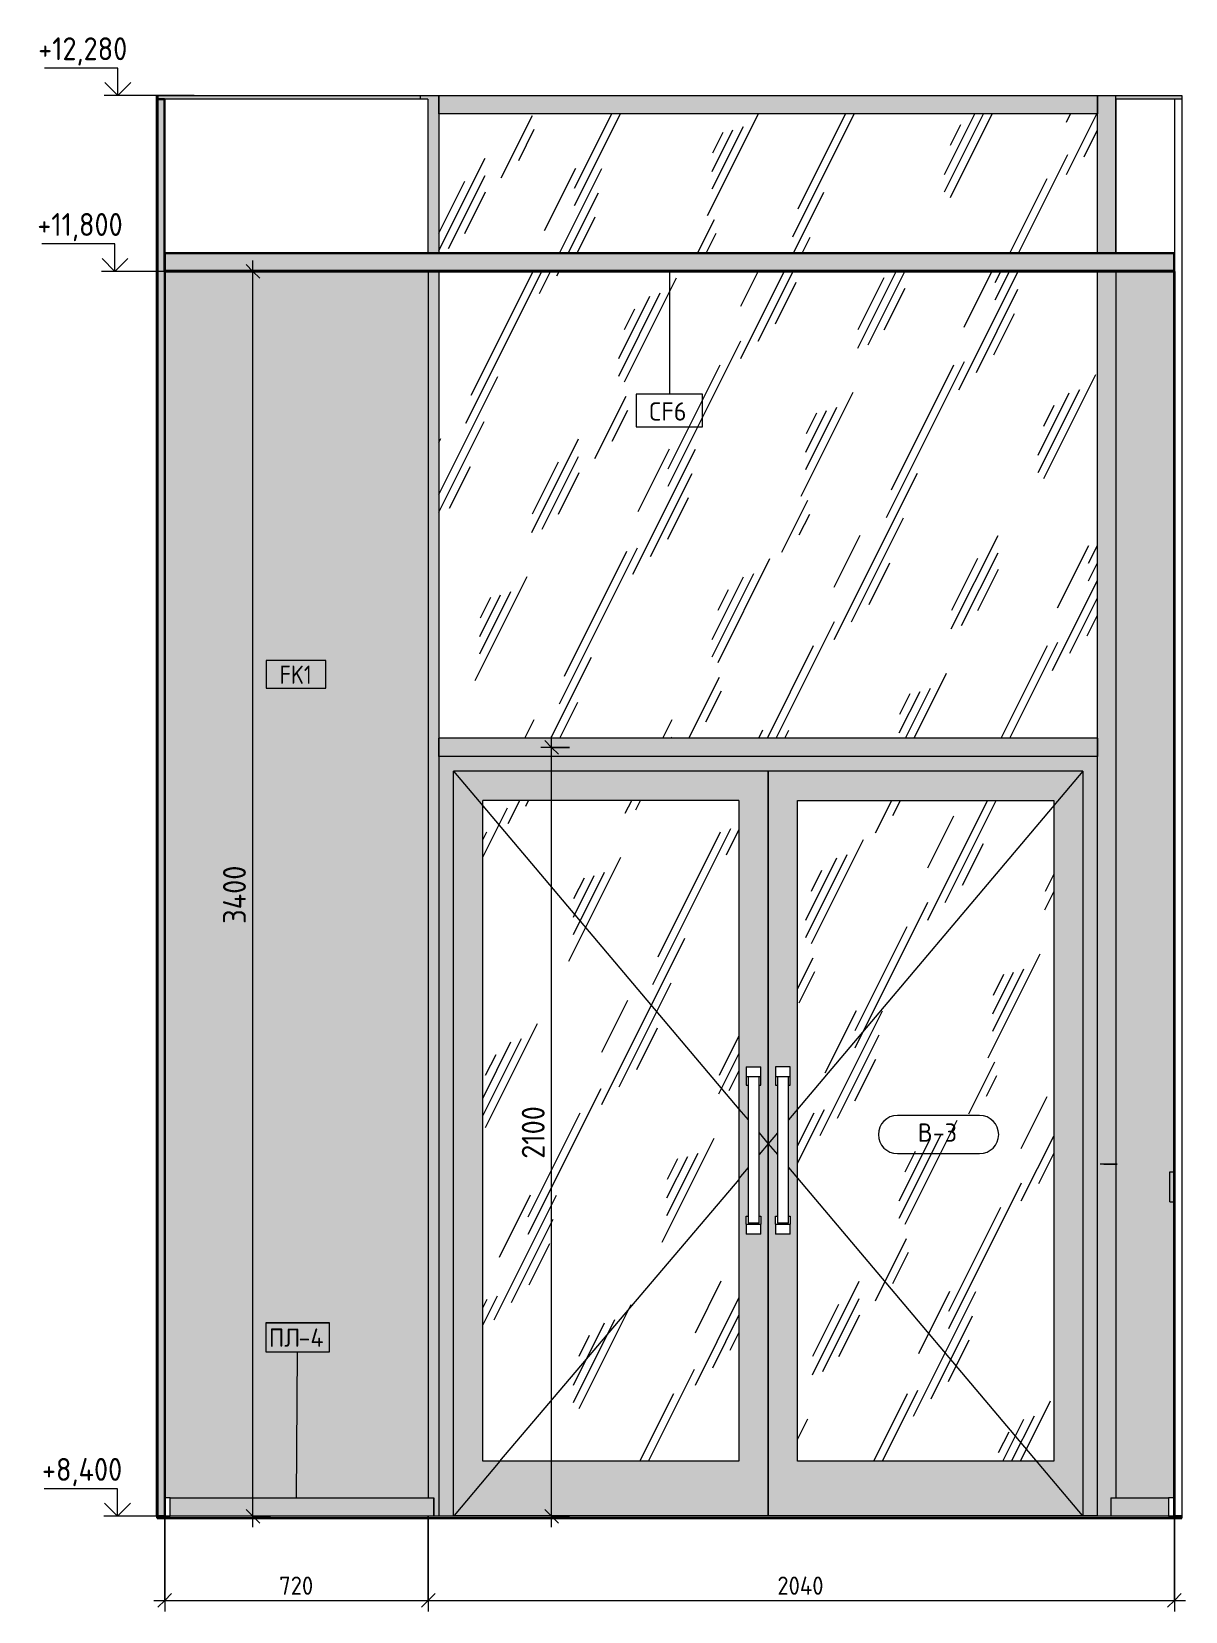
# Model space of a CAD drawing. Header units: millimetres. Extents: x 95091 to 185761, y -1987 to 15323.
# Drawn here: x 182608 to 185761, y 8140 to 12455 of the extents above; entities that cross this region are included whole.
import ezdxf

# ---------------------------------------------------------------- set-up
doc = ezdxf.new("R2010")
doc.units = ezdxf.units.MM
for name, color, linetype, lineweight in [('A-ANNO-DIMS', 7, 'Continuous', 9), ('A-ANNO-DIMS-25', 7, 'Continuous', 9), ('A-CLNG-IDEN', 7, 'Continuous', 9), ('A-DETL', 7, 'Continuous', 9), ('A-DOOR', 7, 'Continuous', 9), ('A-DOOR-IDEN', 7, 'Continuous', 9), ('A-FLOR', 7, 'Continuous', 9), ('A-GENM', 7, 'Continuous', 9), ('A-GENM-IDEN', 7, 'Continuous', 9), ('A-GLAZ-CURT', 7, 'Continuous', 9), ('A-GLAZ-CWMG', 7, 'Continuous', 9), ('A-WALL-3', 7, 'Continuous', 9), ('A-WALL-IDEN', 7, 'Continuous', 9), ('A-WALL-PATT', 7, 'Continuous', 9), ('G-ANNO-DIMS', 7, 'Continuous', 9), ('G-ANNO-DIMS-1', 7, 'Continuous', 20), ('I-WALL', 7, 'Continuous', 9), ('Q-SPCQ', 7, 'Continuous', 9), ('S-COLS', 7, 'Continuous', 9), ('Электрические приборы', 7, 'Continuous', 9)]:
    doc.layers.add(name, color=color, linetype=linetype, lineweight=lineweight)
for name, color, linetype, lineweight, true_color in [('A-CLNG-1', 7, 'Continuous', 9, 0x787878), ('A-CLNG-FNSH-1', 7, 'Continuous', 30, 0x3c3c3c), ('A-DOOR-GLAZ', 7, 'Continuous', 9, 0x8080ff), ('A-FLOR-FNSH-1', 7, 'Continuous', 30, 0x3c3c3c), ('A-WALL-4', 7, 'Continuous', 30, 0x3c3c3c), ('A-WALL-5', 7, 'Continuous', 40, 0x3c3c3c), ('A-WALL-FNSH-2', 7, 'Continuous', 30, 0x3c3c3c), ('I-WALL-1', 7, 'Continuous', 9, 0x787878), ('Q-SPCQ-1', 1, 'Continuous', 9, 0xff0000)]:
    doc.layers.add(name, color=color, linetype=linetype, lineweight=lineweight, true_color=true_color)
doc.styles.add('GOST Common_5', font='GOST_Common.ttf', dxfattribs={"width": 0.9, "height": 50})
doc.styles.add('GOST Common_6', font='GOST_Common.ttf', dxfattribs={"height": 50})
doc.styles.add('ISOCPEUR_2', font='isocpeur.ttf', dxfattribs={"width": 0.9, "height": 62.5})
doc.styles.add('ISOCPEUR_3', font='isocpeur.ttf', dxfattribs={"width": 0.9, "height": 50})
doc.dimstyles.new('ISO-2_0_0_9К_Средний_округл2', dxfattribs={"dimscale": 304.8, "dimtxt": 49.799059, "dimasz": 0.123031, "dimexe": 0.098425, "dimexo": 0, "dimgap": 0, "dimtad": 1, "dimdec": 0, "dimrnd": 10, "dimzin": 0, "dimdsep": 46, "dimtxsty": 'ISOCPEUR_3', "dimblk1": 'OBLIQUE', "dimblk2": 'OBLIQUE', "dimsah": 1, "dimcen": 0.09, "dimdle": 0.098425, "dimazin": 0, "dimtfac": 1, "dimtdec": 4, "dimtix": 1, "dimtmove": 0, "dimatfit": 3, "dimfxl": 1, "dimtvp": 1, "dimtolj": 1, "dimtzin": 0, "dimarcsym": 2})
doc.dimstyles.new('ISO-2_5_0_9К_БОЛЬШОЙ_1', dxfattribs={"dimscale": 304.8, "dimtxt": 62.248823, "dimasz": 0.123031, "dimexe": 0.098425, "dimexo": 0.246063, "dimgap": 0, "dimtad": 1, "dimdec": 0, "dimrnd": 10, "dimzin": 0, "dimdsep": 46, "dimtxsty": 'ISOCPEUR_2', "dimblk1": 'OBLIQUE', "dimblk2": 'OBLIQUE', "dimsah": 1, "dimcen": 0.09, "dimdle": 0.098425, "dimazin": 0, "dimtfac": 1, "dimtdec": 4, "dimtix": 1, "dimtmove": 0, "dimatfit": 3, "dimfxl": 1, "dimtvp": 1, "dimtolj": 1, "dimtzin": 0, "dimarcsym": 2})
pattern_1 = [(0, (184653.834, 0), (30.48, 7.62), [2.515, -20.345, 2.515, -20.345, -121.92]), (0, (184653.834, 0), (30.48, 7.62), [-45.72, 2.515, -43.205, 2.515, -20.345, -53.34]), (0, (184653.834, 0), (30.48, 7.62), [-114.3, 2.515, -12.725, 2.515, -35.585]), (120, (184665.264, 3.81), (-21.8391136, 22.5864543), [2.515, -20.345, 2.515, -20.345, -121.92]), (120, (184665.264, 3.81), (-21.8391136, 22.5864543), [-45.72, 2.515, -43.205, 2.515, -20.345, -53.34]), (120, (184665.264, 3.81), (-21.8391136, 22.5864543), [-114.3, 2.515, -12.725, 2.515, -35.585]), (240, (184669.074, 19.05), (-8.6408864, -30.2064543), [2.515, -20.345, 2.515, -20.345, -121.92]), (240, (184669.074, 19.05), (-8.6408864, -30.2064543), [-45.72, 2.515, -43.205, 2.515, -20.345, -53.34]), (240, (184669.074, 19.05), (-8.6408864, -30.2064543), [-114.3, 2.515, -12.725, 2.515, -35.585])]
pattern_2 = [(63.435, (12366.3, 31.75), (-255.583, 766.747), [317.5, -190.5, 317.5, -190.5, -403.903]), (63.435, (12366.3, 31.75), (-255.583, 766.747), [-1016, 127, -276.903]), (63.435, (12350.45, 47.6), (-255.583, 766.747), [254, -317.5, 190.5, -190.5, -467.403]), (63.435, (12350.45, 47.6), (-255.583, 766.747), [-952.5, 222.25, -245.153]), (63.435, (12350.45, 95.25), (-255.583, 766.747), [190.5, -381, 127, -190.5, -530.903]), (63.435, (12350.45, 95.25), (-255.583, 766.747), [-889, 285.75, -245.153]), (63.435, (12398.1, 47.6), (-255.583, 766.747), [190.5, -381, 158.75, -6404.65]), (63.435, (12445.7, 95.25), (-255.583, 766.747), [95.25, -476.25, 63.5, -6499.9]), (63.435, (12366.3, 174.6), (-255.583, 766.747), [63.5, -476.25, 63.5, -254, -562.653]), (63.435, (12366.3, 174.6), (-255.583, 766.747), [-857.25, 158.75, -403.903]), (63.435, (12652.1, 127), (-255.583, 766.747), [317.5, -476.25, 381, -251.503]), (63.435, (12652.1, 79.4), (-255.583, 766.747), [444.5, -317.5, 476.25, -188.003]), (63.435, (12683.8, 95.25), (-255.583, 766.747), [508, -254, 381, -276.903]), (63.435, (12731.45, 142.9), (-255.583, 766.747), [317.5, -444.5, 254, -403.903]), (63.435, (12683.8, 238.1), (-255.583, 766.747), [158.75, -635, 190.5, -435.653]), (63.435, (12779.1, 190.5), (-255.583, 766.747), [127, -635, 127, -530.903])]

msp = doc.modelspace()

# ---------------------------------------------------------------- texts
at = {"layer": 'A-CLNG-IDEN', "insert": (184294.6, 11442.3), "char_height": 50, "width": 132.278, "attachment_point": 1, "style": 'GOST Common_6'}
msp.add_mtext('CF6', dxfattribs=at)
at = {"layer": 'A-DOOR-IDEN', "char_height": 50, "attachment_point": 1, "style": 'GOST Common_6'}
for s, insert, width in [('\\fGOST Common|b0|i0|c204|p34|;В', (185029.5, 9472.8), 50.105), ('-3', (185070.8, 9472.8), 86.181)]:
    msp.add_mtext(s, dxfattribs=dict(at, insert=insert, width=width))
at = {"layer": 'A-GENM-IDEN', "char_height": 50, "attachment_point": 1, "style": 'GOST Common_6'}
for s, insert, width in [('ПЛ', (183256.5, 8912.8), 98.207), ('-4', (183337.6, 8912.8), 94.198)]:
    msp.add_mtext(s, dxfattribs=dict(at, insert=insert, width=width))
at = {"layer": 'A-WALL-IDEN', "insert": (183285.9, 10723.3), "char_height": 50, "width": 111.835, "attachment_point": 1, "style": 'GOST Common_5'}
msp.add_mtext('FK1', dxfattribs=at)

# ---------------------------------------------------------------- blocks, each defined once
blk = doc.blocks.new('Плинтус - Плинтус светлый _сад_-33412388-Развертка 3_42-4')
at = {"layer": 'A-GENM'}
blk.add_hatch(color=256, dxfattribs=at).paths.add_polyline_path([(13220, 8400), (13364, 8400), (13364, 8450), (13206.2, 8450), (13206.2, 8400)])
for q in [(13364, 8450), (13206.2, 8400)]:
    blk.add_line((13206.2, 8450), q, dxfattribs=at)
blk = doc.blocks.new('Плинтус - Плинтус светлый _сад_-33412400-Развертка 3_42-4')
at = {"layer": 'A-GENM'}
for p, q in [((10636, 8450), (10621, 8450)), ((10621, 8450), (10621, 8400)), ((10636, 8400), (10636, 8450)), ((10621, 8400), (10636, 8400))]:
    blk.add_line(p, q, dxfattribs=at)
blk = doc.blocks.new('Плинтус - Плинтус светлый _сад_-33412401-Развертка 3_42-4')
at = {"layer": 'A-GENM'}
blk.add_hatch(color=256, dxfattribs=at).paths.add_polyline_path([(11300.1, 8400), (11356, 8400), (11356, 8450), (10636, 8450), (10636, 8400), (10950, 8400)])
for p in [(10636, 8450), (11356, 8400)]:
    blk.add_line(p, (11356, 8450), dxfattribs=at)
blk = doc.blocks.new('Плинтус - Плинтус светлый _сад_-33412402-Развертка 3_42-4')
at = {"layer": 'A-GENM'}
blk.add_line((11356, 8450), (11356, 8400), dxfattribs=at)
blk = doc.blocks.new('Плинтус - Плинтус светлый _сад_-33412427-Развертка 3_42-4')
at = {"layer": 'A-GENM'}
for p, q in [((13379, 8450), (13364, 8450)), ((13364, 8450), (13364, 8400)), ((13379, 8400), (13379, 8450)), ((13364, 8400), (13379, 8400))]:
    blk.add_line(p, q, dxfattribs=at)
blk = doc.blocks.new('Switch1 - Svitch х1-27745830-Развертка 3_42-4')
at = {"layer": 'Электрические приборы'}
blk.add_hatch(color=256, dxfattribs=at).paths.add_polyline_path([(13379, 9259), (13379, 9341), (13367, 9341), (13367, 9259)])
for p, q in [((13367, 9259), (13367, 9341)), ((13367, 9341), (13379, 9341)), ((13367, 9259), (13379, 9259))]:
    blk.add_line(p, q, dxfattribs=at)
blk = doc.blocks.new('Дистанционный пожарный извещатель - Монтируемые на перекрытии-30348713-Развертка 3_42-4')
at = {"layer": 'Q-SPCQ'}
for p, q in [((13187.2, 9361.6), (13177.2, 9361.6)), ((13187.2, 9361.6), (13177.2, 9361.6)), ((13187.2, 9361.6), (13223.5, 9361.6)), ((13223.5, 9361.6), (13187.2, 9361.6))]:
    blk.add_line(p, q, dxfattribs=at)
blk = doc.blocks.new('Дверь_Витражная_остекление_ - ВВ-7 остекление-32356329-Развертка 3_42-4')
at = {"layer": 'A-DOOR'}
blk.add_hatch(color=256, dxfattribs=at).paths.add_polyline_path([(11370, 8400), (11410, 8400), (11410, 10435), (13130, 10435), (13130, 8402), (13170, 8402), (13170, 10475), (11370, 10475), (11370, 8400.2)])
h = blk.add_hatch(color=256, dxfattribs=at)
h.paths.add_polyline_path([(11461.6, 8402), (12270, 8402), (12270, 10435), (11410, 10435), (11410, 8402), (11455, 8402)])
h.paths.add_polyline_path([(12190, 8550), (11490, 8550), (11490, 10355), (12190, 10355), (12190, 8880.6)])
h.paths.add_polyline_path([(12210.7, 9170), (12210, 9170), (12210, 9220), (12215, 9220), (12215, 9577.5), (12210, 9577.5), (12210, 9627.5), (12250, 9627.5), (12250, 9577.5), (12245, 9577.5), (12245, 9220), (12250, 9220), (12250, 9170), (12212.7, 9170)])
h = blk.add_hatch(color=256, dxfattribs=at)
h.paths.add_polyline_path([(13043.7, 8402), (13130, 8402), (13130, 10435), (12270, 10435), (12270, 8402), (13010.1, 8402)])
h.paths.add_polyline_path([(12350, 8550), (12350, 10355), (13050, 10355), (13050, 8550), (12350.3, 8550)])
h.paths.add_polyline_path([(12295.9, 9170), (12290, 9170), (12290, 9220), (12295, 9220), (12295, 9577.5), (12290, 9577.5), (12290, 9627.5), (12330, 9627.5), (12330, 9577.5), (12325, 9577.5), (12325, 9220), (12330, 9220), (12330, 9170), (12300, 9170)])
h = blk.add_hatch(dxfattribs=at)
h.set_pattern_fill('FP_24', color=256, style=0, pattern_type=2)
h.set_pattern_definition(pattern_2)
h.paths.add_polyline_path([(11490, 8550), (12190, 8550), (12190, 10355), (11490, 10355), (11490, 8637.7)])
h = blk.add_hatch(dxfattribs=at)
h.set_pattern_fill('FP_24', color=256, style=0, pattern_type=2)
h.set_pattern_definition(pattern_2)
h.paths.add_polyline_path([(12350, 8550), (13050, 8550), (13050, 10355), (12350, 10355), (12350, 8880.6)])
for p, q in [((11410, 8402), (11410, 10435)), ((12270, 10435), (11410, 10435)), ((11410, 10435), (11490, 10340.3)), ((12270, 10435), (12270, 8402)), ((13130, 10435), (12270, 10435)), ((12270, 8402), (12270, 10435)), ((13130, 10435), (12325, 9482.6)), ((13130, 10435), (13130, 8402)), ((12350, 8550), (12350, 10355)), ((12350, 10355), (13050, 10355)), ((13050, 10355), (13050, 8550)), ((12210, 9627.5), (12210, 9600)), ((12210, 9627.5), (12250, 9627.5)), ((12250, 9600), (12250, 9627.5)), ((12290, 9627.5), (12290, 9600)), ((12330, 9627.5), (12290, 9627.5)), ((12330, 9600), (12330, 9627.5)), ((12250, 9600), (12210, 9600)), ((12210, 9600), (12210, 9577.5)), ((12215, 9600), (12215, 9200)), ((12245, 9200), (12245, 9600)), ((12250, 9577.5), (12250, 9600)), ((12330, 9600), (12290, 9600)), ((12290, 9600), (12290, 9577.5)), ((12295, 9600), (12295, 9200)), ((12325, 9200), (12325, 9600)), ((12330, 9577.5), (12330, 9600)), ((12210, 9577.5), (12215, 9577.5)), ((12245, 9577.5), (12250, 9577.5)), ((12290, 9577.5), (12295, 9577.5)), ((12325, 9577.5), (12330, 9577.5)), ((12190, 9512.2), (12215, 9482.6)), ((12245, 9447.1), (12270, 9417.5)), ((12270, 9417.5), (12245, 9387.9)), ((12295, 9447.1), (12270, 9417.5)), ((12270, 9417.5), (12295, 9387.9)), ((12215, 9352.4), (12190, 9322.8)), ((12325, 9352.4), (13128.3, 8402)), ((12210, 9197.5), (12210, 9220)), ((12210, 9220), (12215, 9220)), ((12210, 9197.5), (12210, 9170)), ((12210, 9197.5), (12250, 9197.5)), ((12245, 9200), (12215, 9200)), ((12245, 9220), (12250, 9220)), ((12250, 9220), (12250, 9197.5)), ((12250, 9170), (12250, 9197.5)), ((12290, 9197.5), (12290, 9220)), ((12290, 9220), (12295, 9220)), ((12290, 9197.5), (12290, 9170)), ((12290, 9197.5), (12330, 9197.5)), ((12325, 9200), (12295, 9200)), ((12325, 9220), (12330, 9220)), ((12330, 9220), (12330, 9197.5)), ((12330, 9170), (12330, 9197.5)), ((12250, 9170), (12210, 9170)), ((12330, 9170), (12290, 9170)), ((11536.8, 8550), (11411.7, 8402)), ((13050, 8550), (12350, 8550))]:
    blk.add_line(p, q, dxfattribs=at)
at = {"layer": 'A-DOOR-GLAZ'}
for p, q in [((12190, 10355), (11490, 10355)), ((11490, 8550), (11490, 10355)), ((12190, 10355), (12190, 8550)), ((12190, 8550), (11490, 8550))]:
    blk.add_line(p, q, dxfattribs=at)
blk = doc.blocks.new('Прямоугольный импост - Импост структурный с накладкой - 160мм Темный-32310142-Развертка 3_42-4')
at = {"layer": 'A-GLAZ-CWMG'}
blk.add_hatch(color=256, dxfattribs=at).paths.add_polyline_path([(11356, 8400), (11370, 8400), (11370, 10500), (11341, 10500), (11341, 8450), (11356, 8450), (11356, 8417.8)])
blk.add_line((11370, 10500), (11370, 8400), dxfattribs=at)
blk = doc.blocks.new('Прямоугольный импост - Импост структурный с накладкой - 160мм Темный-32349419-Развертка 3_42-4')
at = {"layer": 'A-GLAZ-CWMG'}
h = blk.add_hatch(color=256, dxfattribs=at)
h.paths.add_polyline_path([(13180, 10500), (13220, 10500), (13220, 11800), (13170, 11800), (13170, 10500)])
h.paths.add_polyline_path([(13180, 11850), (13220, 11850), (13220, 12280), (13170, 12280), (13170, 11850)])
for p, q in [((13170, 11850), (13170, 12280)), ((13220, 11850), (13220, 12280)), ((13170, 10500), (13170, 11800))]:
    blk.add_line(p, q, dxfattribs=at)
blk = doc.blocks.new('Системная панель - Стекло - 40мм-31922941-Развертка 3_42-4')
at = {"layer": 'A-GLAZ-CURT'}
h = blk.add_hatch(dxfattribs=at)
h.set_pattern_fill('FP_24', color=256, style=0, pattern_type=2)
h.set_pattern_definition(pattern_2)
h.paths.add_polyline_path([(11370, 10525), (13170, 10525), (13170, 11800), (11370, 11800), (11370, 11309.1)])
h.paths.add_polyline_path([(12000.2, 11850), (13170, 11850), (13170, 12230), (11370, 12230), (11370, 11850)])
blk = doc.blocks.new('Прямоугольный импост - Импост структурный с накладкой - 160мм Темный-31922943-Развертка 3_42-4')
at = {"layer": 'A-GLAZ-CWMG'}
h = blk.add_hatch(color=256, dxfattribs=at)
h.paths.add_polyline_path([(11360, 10500), (11370, 10500), (11370, 11800), (11341, 11800), (11341, 10500)])
h.paths.add_polyline_path([(11340, 11850), (11370, 11850), (11370, 12280), (11320, 12280), (11320, 12270), (11340, 12270)])
for p, q in [((11370, 12280), (11370, 11850)), ((11370, 11800), (11370, 10500))]:
    blk.add_line(p, q, dxfattribs=at)
blk = doc.blocks.new('Прямоугольный импост - Импост структурный с накладкой - 160мм Темный-32348142-Развертка 3_42-4')
at = {"layer": 'A-GLAZ-CWMG'}
blk.add_hatch(color=256, dxfattribs=at).paths.add_polyline_path([(13170, 8400), (13206.2, 8400), (13206.2, 8450), (13220, 8450), (13220, 10500), (13170, 10500), (13170, 8402)])
blk.add_line((13170, 8402), (13170, 10500), dxfattribs=at)
blk = doc.blocks.new('Прямоугольный импост - Импост структурный с накладкой - 160мм Темный-31920698-Развертка 3_42-4')
at = {"layer": 'A-GLAZ-CWMG'}
blk.add_hatch(color=256, dxfattribs=at).paths.add_polyline_path([(12190, 10475), (13170, 10475), (13170, 10525), (11370, 10525), (11370, 10475), (12000.2, 10475)])
for p, q in [((11370, 10475), (11370, 10525)), ((13170, 10525), (11370, 10525)), ((13170, 10525), (13170, 10475)), ((13170, 10475), (11370, 10475))]:
    blk.add_line(p, q, dxfattribs=at)
blk = doc.blocks.new('Прямоугольный импост - Импост структурный с накладкой - 160мм Темный-31920696-Развертка 3_42-4')
at = {"layer": 'A-GLAZ-CWMG'}
blk.add_hatch(color=256, dxfattribs=at).paths.add_polyline_path([(13170, 12230), (13170, 12280), (11370, 12280), (11370, 12230), (12700.4, 12230)])
for p, q in [((11370, 12230), (11370, 12280)), ((13170, 12280), (13170, 12230)), ((13170, 12230), (11370, 12230))]:
    blk.add_line(p, q, dxfattribs=at)
blk = doc.blocks.new('Высотные отметки - Стрелка_Верх-17668718-Развертка 3_42-4')
at = {"layer": 'G-ANNO-DIMS'}
for p, q in [((10492.7, 12355), (10292.7, 12355)), ((10492.7, 12280), (10492.7, 12355)), ((10530.6, 12280), (10455.6, 12280))]:
    blk.add_line(p, q, dxfattribs=at)
at = {"layer": 'G-ANNO-DIMS-1'}
for q in [(10457.4, 12315.4), (10528.1, 12315.4)]:
    blk.add_line((10492.7, 12280), q, dxfattribs=at)
blk = doc.blocks.new('DIMBLOCK45-Развертка 3_42-4')
at = {"layer": 'A-ANNO-DIMS-25'}
for p, q in [((182972, 8400), (182972, 8140.1)), ((182972, 8170.1), (182972, 8400)), ((183692, 8400), (183692, 8140.1)), ((183692, 8170.1), (183692, 8400)), ((182942, 8170.1), (183692, 8170.1))]:
    blk.add_line(p, q, dxfattribs=at)
at = {"layer": 'A-ANNO-DIMS-25', "lineweight": 20}
for p, q in [((182972, 8170.1), (182953.3, 8151.4)), ((182972, 8170.1), (182990.8, 8188.9)), ((183692, 8170.1), (183673.3, 8151.4)), ((183692, 8170.1), (183710.8, 8188.9))]:
    blk.add_line(p, q, dxfattribs=at)
at = {"layer": 'A-ANNO-DIMS-25', "color": 0, "insert": (183284.6, 8235.4), "char_height": 50, "width": 113.772, "attachment_point": 1, "line_spacing_factor": 1.149209, "style": 'ISOCPEUR_3'}
blk.add_mtext('720', dxfattribs=at)
blk = doc.blocks.new('_Oblique')
at = {"color": 0, "linetype": 'ByBlock', "lineweight": -2}
blk.add_line((-0.5, -0.5), (0.5, 0.5), dxfattribs=at)
blk = doc.blocks.new('DIMBLOCK46-Развертка 3_42-4')
at = {"layer": 'A-ANNO-DIMS-25'}
for p, q in [((183692, 8400), (183692, 8140.1)), ((183692, 8170.1), (183692, 8400)), ((185731, 8400), (185731, 8140.1)), ((185731, 8170.1), (185731, 8400)), ((183692, 8170.1), (185761, 8170.1))]:
    blk.add_line(p, q, dxfattribs=at)
at = {"layer": 'A-ANNO-DIMS-25', "lineweight": 20}
for p, q in [((183692, 8170.1), (183673.3, 8151.4)), ((183692, 8170.1), (183710.8, 8188.9)), ((185731, 8170.1), (185712.3, 8151.4)), ((185731, 8170.1), (185749.8, 8188.9))]:
    blk.add_line(p, q, dxfattribs=at)
at = {"layer": 'A-ANNO-DIMS-25', "color": 0, "insert": (184645.9, 8235.4), "char_height": 50, "width": 157.442, "attachment_point": 1, "line_spacing_factor": 1.149209, "style": 'ISOCPEUR_3'}
blk.add_mtext('2040', dxfattribs=at)
blk = doc.blocks.new('М_стена_0001 - Типоразмер_без рамки-25382661-Развертка 3_42-4')
at = {"layer": 'A-WALL-IDEN'}
for p, q in [((11061.4, 10736.8), (10898.2, 10736.8)), ((10898.2, 10736.8), (10898.2, 10661.8)), ((11061.4, 10661.8), (11061.4, 10736.8)), ((10898.2, 10661.8), (11061.4, 10661.8))]:
    blk.add_line(p, q, dxfattribs=at)
blk = doc.blocks.new('М_потолков - Марка_ Имя типа-25382930-Развертка 3_42-4')
at = {"layer": 'A-CLNG-IDEN'}
for p, q in [((12090.6, 11464.4), (11909.4, 11464.4)), ((11909.4, 11464.4), (11909.4, 11375)), ((12090.6, 11375), (12090.6, 11464.4)), ((11909.4, 11375), (12090.6, 11375))]:
    blk.add_line(p, q, dxfattribs=at)
blk = doc.blocks.new('Mark Reiling - Mark Reiling-26174330-Развертка 3_42-4')
at = {"layer": 'A-GENM-IDEN'}
for p, q in [((10897.3, 8927.8), (10897.3, 8849)), ((10897.3, 8927.8), (11070.8, 8927.8)), ((11070.8, 8927.8), (10897.3, 8927.8)), ((10897.3, 8927.8), (10897.3, 8849)), ((11070.8, 8849), (11070.8, 8927.8)), ((11070.8, 8849), (11070.8, 8927.8)), ((10897.3, 8849), (11070.8, 8849)), ((10897.3, 8849), (11070.8, 8849))]:
    blk.add_line(p, q, dxfattribs=at)
blk = doc.blocks.new('DIMBLOCK47-Развертка 3_42-4')
at = {"layer": 'A-ANNO-DIMS-25'}
for p, q in [((183212.9, 8370), (183212.9, 11830)), ((183261.4, 11800), (183182.9, 11800)), ((183212.9, 11800), (183261.4, 11800)), ((183261.4, 8400), (183182.9, 8400)), ((183212.9, 8400), (183261.4, 8400))]:
    blk.add_line(p, q, dxfattribs=at)
at = {"layer": 'A-ANNO-DIMS-25', "lineweight": 20}
for p, q in [((183212.9, 11800), (183194.1, 11818.8)), ((183212.9, 11800), (183231.6, 11781.2)), ((183212.9, 8400), (183194.1, 8418.7)), ((183212.9, 8400), (183231.6, 8381.2))]:
    blk.add_line(p, q, dxfattribs=at)
at = {"layer": 'A-ANNO-DIMS-25', "color": 0, "insert": (183131.2, 10018), "char_height": 62.5, "width": 196.802, "attachment_point": 1, "rotation": 90, "line_spacing_factor": 1.149209, "style": 'ISOCPEUR_2'}
blk.add_mtext('3400', dxfattribs=at)
blk = doc.blocks.new('DIMBLOCK48-Развертка 3_42-4')
at = {"layer": 'A-ANNO-DIMS-25'}
for p, q in [((184029.2, 8370), (184029.2, 10530)), ((184077.7, 10500), (183999.2, 10500)), ((184029.2, 10500), (184077.7, 10500)), ((184077.7, 8400), (183999.2, 8400)), ((184029.2, 8400), (184077.7, 8400))]:
    blk.add_line(p, q, dxfattribs=at)
at = {"layer": 'A-ANNO-DIMS-25', "lineweight": 20}
for p, q in [((184029.2, 10500), (184010.5, 10518.8)), ((184029.2, 10500), (184048, 10481.2)), ((184029.2, 8400), (184010.5, 8418.7)), ((184029.2, 8400), (184048, 8381.2))]:
    blk.add_line(p, q, dxfattribs=at)
at = {"layer": 'A-ANNO-DIMS-25', "color": 0, "insert": (183947.6, 9376.4), "char_height": 62.5, "width": 176.691, "attachment_point": 1, "rotation": 90, "line_spacing_factor": 1.149209, "style": 'ISOCPEUR_2'}
blk.add_mtext('2100', dxfattribs=at)
blk = doc.blocks.new('М_двери - Типоразмер_рамка-25223575-Развертка 3_42-4')
at = {"layer": 'A-DOOR-IDEN'}
for p, q in [((12847.7, 9494.5), (12622.9, 9494.5)), ((12622.9, 9390.5), (12847.7, 9390.5))]:
    blk.add_line(p, q, dxfattribs=at)
for centre, start, end in [((12622.9, 9442.5), 90, 270), ((12847.7, 9442.5), 270, 90)]:
    blk.add_arc(centre, 52, start, end, dxfattribs=at)

# ---------------------------------------------------------------- dimensions: what is measured, and where the dimension line sits
at = {"layer": 'A-ANNO-DIMS'}
for base, p1, p2, override, picture, middle in [((183212.9, 11800), (183186.4, 8400), (183186.4, 11800), {"dimpost": '<>', "dimfxl": 3400}, 'DIMBLOCK47-Развертка 3_42-4', (183181.6, 10100)), ((184029.2, 10500), (184002.7, 8400), (184002.7, 10500), {"dimpost": '<>', "dimfxl": 2100}, 'DIMBLOCK48-Развертка 3_42-4', (183998, 9450))]:
    dim = msp.add_linear_dim(base=base, p1=p1, p2=p2, angle=90, dimstyle='ISO-2_5_0_9К_БОЛЬШОЙ_1', override=override, dxfattribs=at)
    dim.commit()
    dim.dimension.update_dxf_attribs({"geometry": picture, "text_midpoint": middle})
for base, p1, p2, override, picture, middle in [((183692, 8170.1), (182972, 8400), (183692, 8400), {"dimpost": '<>', "dimfxl": 719.9998}, 'DIMBLOCK45-Развертка 3_42-4', (183332, 8195.1)), ((185731, 8170.1), (183692, 8400), (185731, 8400), {"dimpost": '<>', "dimfxl": 2039.0002}, 'DIMBLOCK46-Развертка 3_42-4', (184711.5, 8195.1))]:
    dim = msp.add_linear_dim(base=base, p1=p1, p2=p2, dimstyle='ISO-2_0_0_9К_Средний_округл2', override=override, dxfattribs=at)
    dim.commit()
    dim.dimension.update_dxf_attribs({"geometry": picture, "text_midpoint": middle})

# ---------------------------------------------------------------- hatches: boundary and pattern name
at = {"layer": 'A-CLNG-1'}
msp.add_hatch(color=256, dxfattribs=at).paths.add_polyline_path([(184351.3, 11800), (185730, 11800), (185730, 11850), (182972, 11850), (182972, 11800), (183711, 11800)])
at = {"layer": 'A-FLOR'}
for points in [[(184372, 8400), (184621, 8400), (184621, 8402), (183761, 8402), (183761, 8400), (184351.3, 8400)], [(184639.1, 8400), (185521, 8400), (185521, 8402), (184621, 8402), (184621, 8400)]]:
    msp.add_hatch(color=256, dxfattribs=at).paths.add_polyline_path(points)
at = {"layer": 'A-WALL-PATT'}
for points in [[(183651.1, 8450), (183691, 8450), (183691, 11800), (182972, 11800), (182972, 8450), (183301, 8450)], [(183692, 8450), (183692, 11800), (183691, 11800), (183691, 8450)], [(185571, 8450), (185730, 8450), (185730, 9259), (185718, 9259), (185718, 9341), (185730, 9341), (185730, 11800), (185571, 11800), (185571, 8637.7)]]:
    msp.add_hatch(color=256, dxfattribs=at).paths.add_polyline_path(points)
at = {"layer": 'I-WALL'}
for points in [[(182951, 12270), (183671, 12270), (183671, 12280), (182951, 12280)], [(185571, 12270), (185751, 12270), (185751, 12280), (185571, 12280)]]:
    msp.add_hatch(color=256, dxfattribs=at).paths.add_polyline_path(points)
at = {"layer": 'I-WALL-1'}
h = msp.add_hatch(dxfattribs=at)
h.set_pattern_fill('FP_23', color=256, style=0, pattern_type=2)
h.set_pattern_definition(pattern_1)
h.paths.add_polyline_path([(182951, 8400), (182971, 8400), (182971, 12270), (182951, 12270), (182951, 8637.7)])
h = msp.add_hatch(dxfattribs=at)
h.set_pattern_fill('FP_22', color=256, style=0, pattern_type=2)
h.set_pattern_definition([(45, (184653.834, 0), (-14.25598, 14.25598), []), (45, (184668.09, 0), (-14.25598, 14.25598), [25.202, -5.04, 0.8382, -4.202])])
h.paths.add_polyline_path([(182950.9, 8400), (182951, 8400), (182950.9, 8401.3)])
h = msp.add_hatch(dxfattribs=at)
h.set_pattern_fill('FP_23', color=256, style=0, pattern_type=2)
h.set_pattern_definition(pattern_1)
h.paths.add_polyline_path([(182970.1, 8395), (182971, 8395.1), (182971, 8400), (182951, 8400), (182951, 8395)])
h = msp.add_hatch(dxfattribs=at)
h.set_pattern_fill('FP_23', color=256, style=0, pattern_type=2)
h.set_pattern_definition(pattern_1)
h.paths.add_polyline_path([(185738.6, 8395), (185751, 8395), (185751, 8400), (185731, 8400), (185731, 8395)])
at = {"layer": 'S-COLS'}
msp.add_hatch(color=256, dxfattribs=at).paths.add_polyline_path([(185751.6, 8394.8), (185751.6, 12280.6), (185751, 12280.6), (185751, 8394.8)])

# ---------------------------------------------------------------- linework, layer by layer
at = {"layer": 'A-CLNG-FNSH-1'}
for p, q in [((185730, 11850), (182972, 11850)), ((182972, 11850), (182972, 11800)), ((185730, 11800), (185730, 11850)), ((185730, 11801), (182972, 11801)), ((182972, 11800), (185730, 11800))]:
    msp.add_line(p, q, dxfattribs=at)
at = {"layer": 'A-CLNG-IDEN'}
msp.add_line((184351, 11800), (184351, 11464.4), dxfattribs=at)
at = {"layer": 'A-DETL'}
for p, q in [((183841, 10340.3), (184541, 9512.2)), ((184541, 9320), (183886.7, 8550))]:
    msp.add_line(p, q, dxfattribs=at)
at = {"layer": 'A-FLOR'}
for p, q in [((182950.9, 12280), (185751, 12280)), ((185751, 8400), (182972, 8400)), ((183761, 8402), (185521, 8402)), ((183761, 8400), (183761, 8402)), ((184621, 8402), (184621, 8400)), ((185521, 8402), (185521, 8400))]:
    msp.add_line(p, q, dxfattribs=at)
at = {"layer": 'A-FLOR-FNSH-1'}
msp.add_line((185751, 8395), (182950.9, 8395), dxfattribs=at)
at = {"layer": 'A-GENM-IDEN'}
msp.add_line((183332, 8450), (183335.1, 8848), dxfattribs=at)
at = {"layer": 'A-WALL-3'}
for p, q in [((182971, 8400), (182971, 11800)), ((182950.9, 8400), (182951, 8400))]:
    msp.add_line(p, q, dxfattribs=at)
at = {"layer": 'A-WALL-4'}
for p, q in [((182971, 12270), (182951, 12270)), ((182971, 11800), (182971, 12270)), ((182971, 8400), (182951, 8400)), ((182951, 8400), (182951, 8394.8)), ((182971, 8394.8), (182971, 8400)), ((185731, 8400), (185731, 8394.8)), ((185751, 8400), (185731, 8400))]:
    msp.add_line(p, q, dxfattribs=at)
at = {"layer": 'A-WALL-5'}
msp.add_line((182951, 8400), (182951, 12280.6), dxfattribs=at)
at = {"layer": 'A-WALL-FNSH-2'}
for p, q in [((182972, 11800), (182971, 11800)), ((182972, 8400), (182972, 11800)), ((185731, 11800), (185730, 11800)), ((185730, 11800), (185730, 8400)), ((185731, 8400), (185731, 11800)), ((182971, 8400), (182972, 8400)), ((185730, 8400), (185731, 8400))]:
    msp.add_line(p, q, dxfattribs=at)
at = {"layer": 'G-ANNO-DIMS'}
for p, q in [((183052.7, 12280), (182843.7, 12280)), ((183075.7, 11800), (182836.1, 11800)), ((183028.8, 8400), (182842.8, 8400))]:
    msp.add_line(p, q, dxfattribs=at)
at = {"layer": 'I-WALL'}
for p, q in [((183691, 12270), (182971, 12270)), ((183671, 12270), (183671, 12280)), ((183691, 12270), (183691, 11850)), ((185751, 12270), (185571, 12270)), ((185571, 12270), (185571, 11850)), ((185731, 12270), (185731, 11800)), ((183692, 11800), (183692, 8450)), ((185571, 11800), (185571, 8450))]:
    msp.add_line(p, q, dxfattribs=at)
at = {"layer": 'S-COLS'}
msp.add_line((185751, 12280.6), (185751, 8394.8), dxfattribs=at)

# ---------------------------------------------------------------- block references
at = {"layer": 'A-CLNG-IDEN'}
msp.add_blockref('М_потолков - Марка_ Имя типа-25382930-Развертка 3_42-4', (172351, 0), dxfattribs=at)
at = {"layer": 'A-DOOR'}
msp.add_blockref('Дверь_Витражная_остекление_ - ВВ-7 остекление-32356329-Развертка 3_42-4', (172351, 0), dxfattribs=at)
at = {"layer": 'A-DOOR-IDEN'}
msp.add_blockref('М_двери - Типоразмер_рамка-25223575-Развертка 3_42-4', (172351, 0), dxfattribs=at)
at = {"layer": 'A-GENM'}
for name in ['Плинтус - Плинтус светлый _сад_-33412400-Развертка 3_42-4', 'Плинтус - Плинтус светлый _сад_-33412401-Развертка 3_42-4', 'Плинтус - Плинтус светлый _сад_-33412402-Развертка 3_42-4', 'Плинтус - Плинтус светлый _сад_-33412388-Развертка 3_42-4', 'Плинтус - Плинтус светлый _сад_-33412427-Развертка 3_42-4']:
    msp.add_blockref(name, (172351, 0), dxfattribs=at)
at = {"layer": 'A-GENM-IDEN'}
msp.add_blockref('Mark Reiling - Mark Reiling-26174330-Развертка 3_42-4', (172351, 0), dxfattribs=at)
at = {"layer": 'A-GLAZ-CURT'}
msp.add_blockref('Системная панель - Стекло - 40мм-31922941-Развертка 3_42-4', (172351, 0), dxfattribs=at)
at = {"layer": 'A-GLAZ-CWMG'}
for name in ['Прямоугольный импост - Импост структурный с накладкой - 160мм Темный-31922943-Развертка 3_42-4', 'Прямоугольный импост - Импост структурный с накладкой - 160мм Темный-31920696-Развертка 3_42-4', 'Прямоугольный импост - Импост структурный с накладкой - 160мм Темный-32349419-Развертка 3_42-4', 'Прямоугольный импост - Импост структурный с накладкой - 160мм Темный-32310142-Развертка 3_42-4', 'Прямоугольный импост - Импост структурный с накладкой - 160мм Темный-31920698-Развертка 3_42-4', 'Прямоугольный импост - Импост структурный с накладкой - 160мм Темный-32348142-Развертка 3_42-4']:
    msp.add_blockref(name, (172351, 0), dxfattribs=at)
at = {"layer": 'A-WALL-IDEN'}
msp.add_blockref('М_стена_0001 - Типоразмер_без рамки-25382661-Развертка 3_42-4', (172351, 0), dxfattribs=at)
at = {"layer": 'G-ANNO-DIMS'}
for p in [(172351, 0), (172343.3, -480), (172350.1, -3880)]:
    msp.add_blockref('Высотные отметки - Стрелка_Верх-17668718-Развертка 3_42-4', p, dxfattribs=at)
at = {"layer": 'Q-SPCQ-1'}
msp.add_blockref('Дистанционный пожарный извещатель - Монтируемые на перекрытии-30348713-Развертка 3_42-4', (172351, 0), dxfattribs=at)
at = {"layer": 'Электрические приборы'}
msp.add_blockref('Switch1 - Svitch х1-27745830-Развертка 3_42-4', (172351, 0), dxfattribs=at)

msp.set_redraw_order([(e.dxf.handle, doc.entitydb.next_handle()) for e in msp.query("TEXT MTEXT ATTDEF DIMENSION ARC_DIMENSION")])  # texts and dimensions are drawn at this point

# ---------------------------------------------------------------- next in the draw order: texts
at = {"layer": 'G-ANNO-DIMS', "char_height": 62.5, "attachment_point": 1, "line_spacing_factor": 1.149209, "style": 'ISOCPEUR_2', "bg_fill": 3, "box_fill_scale": 1.25, "bg_fill_color": 256, "bg_fill_true_color": 13158600, "bg_fill_transparency": 0}
for s, insert, width in [('+12,280', (182626.1, 12439.2), 288.318), ('+11,800', (182623.7, 11959.2), 275.62), ('+8,400', (182636.4, 8559.2), 261.428)]:
    msp.add_mtext(s, dxfattribs=dict(at, insert=insert, width=width))

doc.saveas('drawing.dxf')
